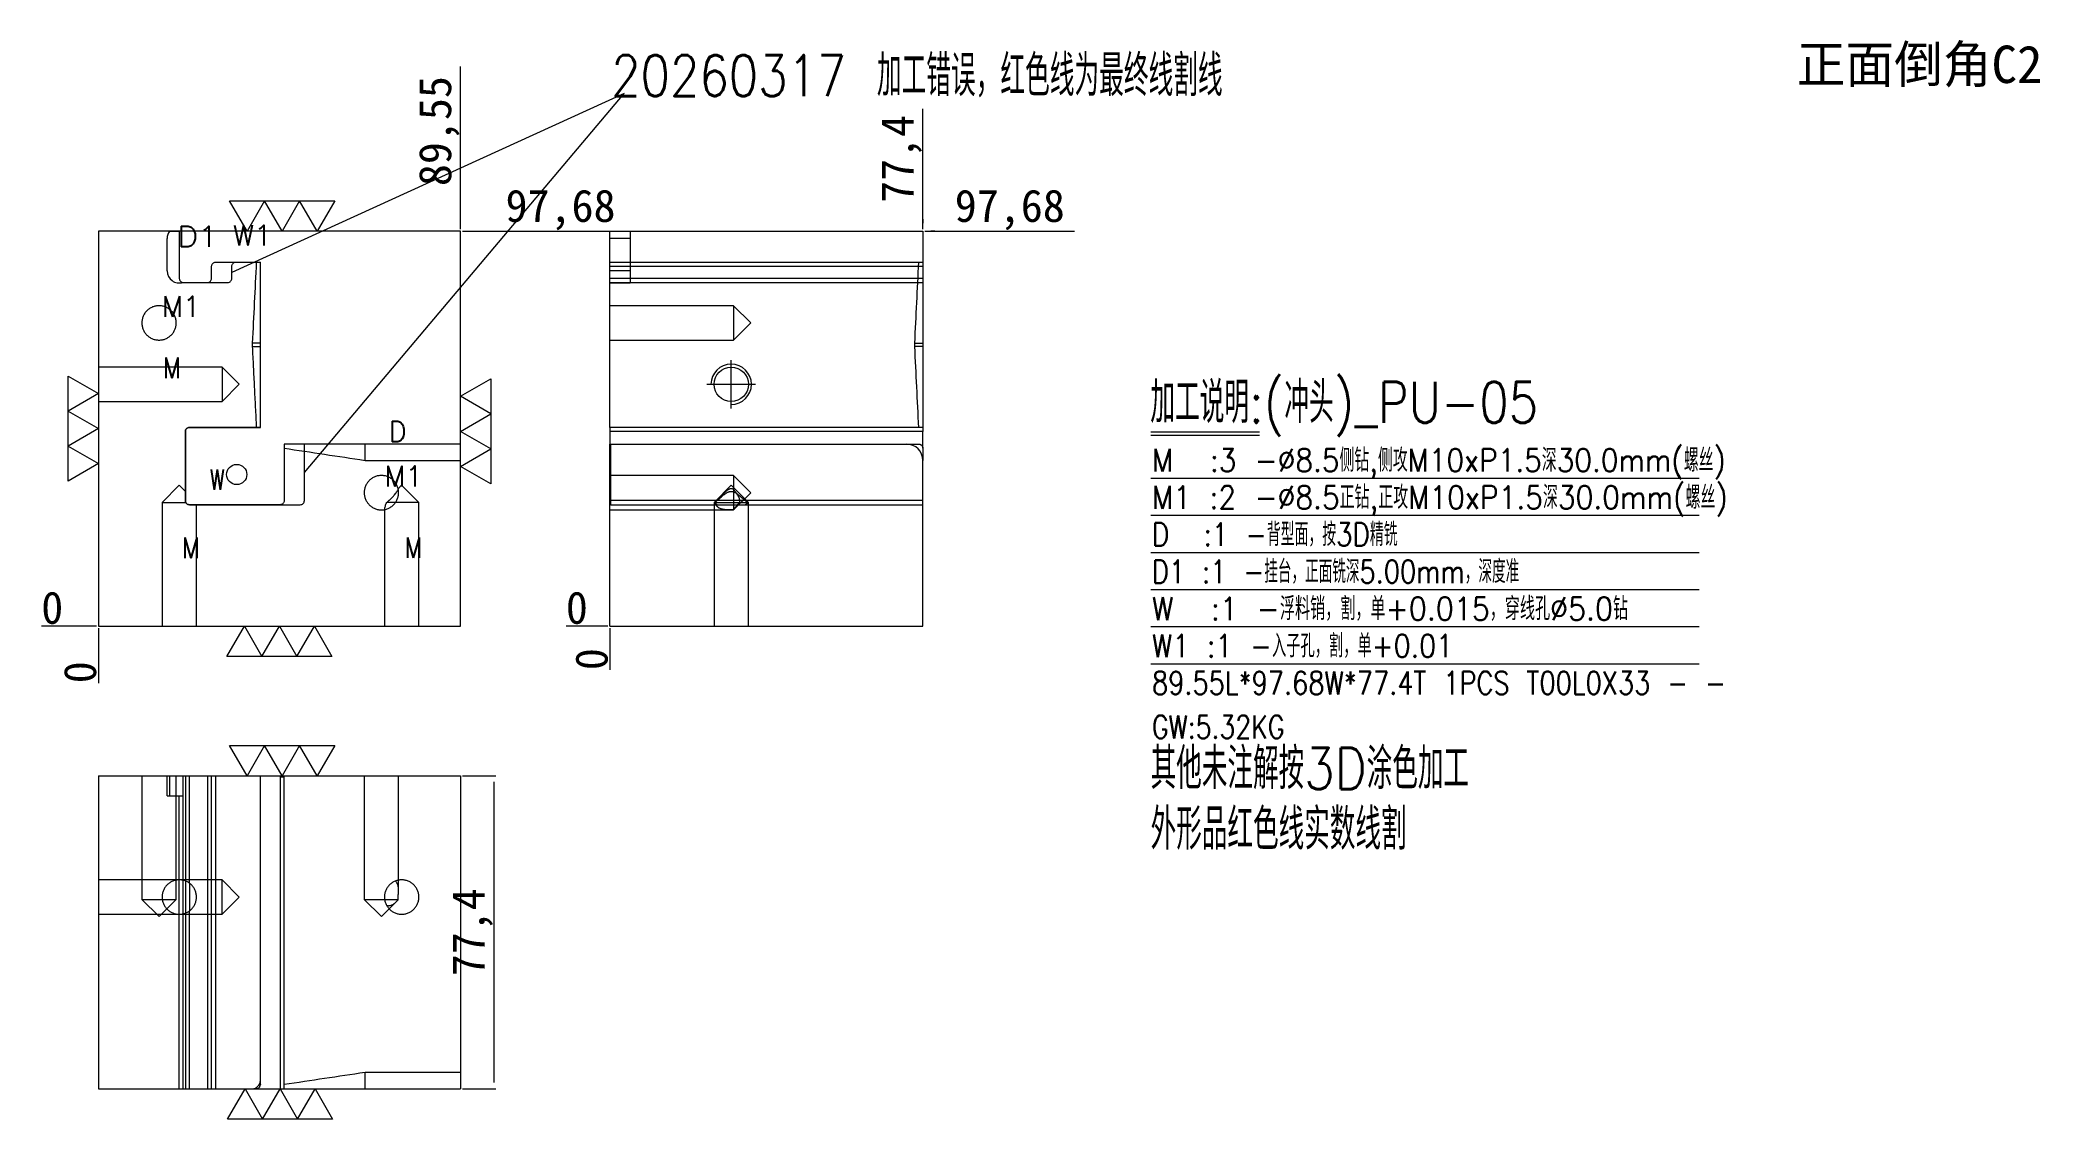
# Model space of a CAD drawing. Header units: millimetres. Extents: x 13771 to 14266, y 54678 to 54944.
import ezdxf
from ezdxf.enums import TextEntityAlignment as Align

# ---------------------------------------------------------------- set-up
doc = ezdxf.new("R2010")
doc.units = ezdxf.units.MM
doc.linetypes.add('CENTER', pattern=[0])
doc.linetypes.add('DASHED', pattern=[0])
for name, color, linetype in [('dim', 4, 'Continuous'), ('PUNCH', 2, 'Continuous'), ('PUNCH_W', 1, 'Continuous')]:
    doc.layers.add(name, color=color, linetype=linetype)
doc.styles.add('_PUG_ERP', font='txt')
doc.styles.add('chinesef_fs', font='txt.shx', dxfattribs={"bigfont": 'gbcbig.shx'})
doc.dimstyles.new('_PUG_ERP', dxfattribs={"dimtxt": 8, "dimasz": 1.5, "dimexe": 0.5, "dimexo": 0.5, "dimgap": 0.5, "dimtad": 1, "dimtxsty": '_PUG_ERP', "dimblk": 'CLOSEDBLANK', "dimcen": 0, "dimclrd": 4, "dimclre": 4, "dimclrt": 3, "dimazin": 3, "dimtfac": 1, "dimtmove": 0, "dimatfit": 3, "dimldrblk": 'CLOSEDBLANK', "dimlwd": 9, "dimlwe": 9})

msp = doc.modelspace()

# ---------------------------------------------------------------- texts
at = {"layer": 'dim', "color": 6, "lineweight": 13, "style": 'chinesef_fs'}
for s, width, p in [('20260317 加工错误，红色线为最终线割线', 0.8357, (13912.35, 54930.582)), ('外形品红色线实数线割', 0.8663, (14045.77, 54744.199))]:
    msp.add_text(s, height=10.15, dxfattribs=dict(at, width=width)).set_placement(p)
at = {"layer": 'dim'}
msp.add_text('正面倒角C2', height=9.2593, dxfattribs=at).set_placement((14235.964, 54938.591), align=Align.MIDDLE)
at = {"layer": 'dim', "color": 4, "lineweight": 13, "style": 'chinesef_fs'}
for s, height, width, p in [('D1', 5.1, 1.1106, (13805.065, 54893.327)), ('W1', 5.1, 0.9957, (13818.796, 54893.599)), ('M1', 5.1, 0.9957, (13801.212, 54876.013)), ('M', 5.1, 0.8408, (13801.502, 54860.813)), ('加工说明:(冲头)_PU-05', 10.15, 0.8357, (14045.697, 54849.75)), ('D', 5.1, 0.9609, (13857.313, 54845.056)), ('M  :3 -%%c8.5侧钻,侧攻M10xP1.5深30.0mm(螺丝)', 5.67, 0.8985, (14046.115, 54837.703)), ('W', 5.1, 0.6727, (13813.136, 54833.175)), ('M1', 5.1, 0.9957, (13856.212, 54834.014)), ('M1 :2 -%%c8.5正钻,正攻M10xP1.5深30.0mm(螺丝)', 5.67, 0.9027, (14046.115, 54828.52)), ('M', 5.1, 0.8408, (13806.212, 54816.281)), ('M', 5.1, 0.8408, (13861.212, 54816.345)), ('D  :1 -背型面，按3D精铣', 5.67, 0.8387, (14046.115, 54819.337)), ('D1 :1 -挂台，正面铣深5.00mm，深度准', 5.67, 0.8243, (14046.115, 54810.154)), ('89.55L*97.68W*77.4T 1PCS T00L0X33 - - ', 5.67, 0.8239, (14046.115, 54782.604)), ('GW:5.32KG ', 5.67, 0.8074, (14046.115, 54771.725))]:
    msp.add_text(s, height=height, dxfattribs=dict(at, width=width)).set_placement(p)
at = {"layer": 'dim', "color": 1, "lineweight": 13, "style": 'chinesef_fs'}
for s, width, p in [('W  :1 -浮料销，割，单+0.015，穿线孔%%c5.0钻', 0.9142, (14046.115, 54800.971)), ('W1 :1 -入子孔，割，单+0.01', 0.8625, (14046.115, 54791.787))]:
    msp.add_text(s, height=5.67, dxfattribs=dict(at, width=width)).set_placement(p)
at = {"layer": 'dim', "color": 21, "lineweight": 13, "style": 'chinesef_fs', "width": 0.8663}
msp.add_text('其他未注解按3D涂色加工', height=10.15, dxfattribs=at).set_placement((14045.77, 54759.199))

# ---------------------------------------------------------------- blocks, each defined once
blk = doc.blocks.new('*D733')
at = {"layer": 'Defpoints', "color": 0}
for p in [(13875.08, 54897.18), (13883.33, 54897.18), (13785.53, 54799.5)]:
    blk.add_point(p, dxfattribs=at)
at = {"layer": 'dim', "color": 4, "lineweight": 9}
for p, q in [((13875.58, 54897.18), (13878.08, 54897.18)), ((13878.08, 54897.18), (13880.33, 54897.18)), ((13880.33, 54897.18), (13915.83, 54897.18))]:
    blk.add_line(p, q, dxfattribs=at)
at = {"layer": 'dim', "color": 3, "lineweight": 13, "insert": (13899.83, 54902.44), "char_height": 8, "attachment_point": 5, "style": '_PUG_ERP'}
blk.add_mtext('97,68', dxfattribs=at)
blk = doc.blocks.new('_ClosedBlank')
blk = doc.blocks.new('*D734')
at = {"layer": 'Defpoints', "color": 0}
for p in [(13777.28, 54799.5), (13785.53, 54799.5), (13785.53, 54799.5)]:
    blk.add_point(p, dxfattribs=at)
at = {"layer": 'dim', "color": 4, "lineweight": 9}
blk.add_line((13785.03, 54799.5), (13771.45, 54799.5), dxfattribs=at)
at = {"layer": 'dim', "color": 3, "lineweight": 13, "insert": (13774.12, 54804), "char_height": 8, "attachment_point": 5, "style": '_PUG_ERP'}
blk.add_mtext('0', dxfattribs=at)
blk = doc.blocks.new('*D735')
at = {"layer": 'Defpoints', "color": 0}
for p in [(13785.53, 54799.5), (13785.53, 54799.5), (13785.53, 54791.25)]:
    blk.add_point(p, dxfattribs=at)
at = {"layer": 'dim', "color": 4, "lineweight": 9}
blk.add_line((13785.53, 54799), (13785.53, 54785.42), dxfattribs=at)
at = {"layer": 'dim', "color": 3, "lineweight": 13, "insert": (13781.03, 54788.08), "char_height": 8, "attachment_point": 5, "rotation": 90, "style": '_PUG_ERP'}
blk.add_mtext('0', dxfattribs=at)
blk = doc.blocks.new('*D736')
at = {"layer": 'Defpoints', "color": 0}
for p in [(13875.08, 54905.43), (13875.08, 54897.18), (13785.53, 54799.5)]:
    blk.add_point(p, dxfattribs=at)
at = {"layer": 'dim', "color": 4, "lineweight": 9}
blk.add_line((13875.08, 54897.68), (13875.08, 54937.93), dxfattribs=at)
at = {"layer": 'dim', "color": 3, "lineweight": 13, "insert": (13869.82, 54921.93), "char_height": 8, "attachment_point": 5, "rotation": 90, "style": '_PUG_ERP'}
blk.add_mtext('89,55', dxfattribs=at)
blk = doc.blocks.new('*D737')
at = {"layer": 'Defpoints', "color": 0}
for p in [(13875.08, 54762.48), (13875.08, 54685.08), (13883.33, 54685.08)]:
    blk.add_point(p, dxfattribs=at)
at = {"layer": 'dim', "color": 4, "lineweight": 9}
for p, q in [((13875.58, 54762.48), (13883.83, 54762.48)), ((13883.33, 54760.98), (13883.33, 54686.58)), ((13875.58, 54685.08), (13883.83, 54685.08))]:
    blk.add_line(p, q, dxfattribs=at)
at = {"layer": 'dim', "color": 3, "lineweight": 13, "insert": (13878.07, 54723.78), "char_height": 8, "attachment_point": 5, "rotation": 90, "style": '_PUG_ERP'}
blk.add_mtext('77,4', dxfattribs=at)
blk = doc.blocks.new('*D738')
at = {"layer": 'Defpoints', "color": 0}
for p in [(13989.44, 54897.18), (13994.44, 54897.18), (13912.04, 54799.5)]:
    blk.add_point(p, dxfattribs=at)
at = {"layer": 'dim', "color": 4, "lineweight": 9}
for p, q in [((13989.94, 54897.18), (13992.44, 54897.18)), ((13992.44, 54897.18), (13991.44, 54897.18)), ((13991.44, 54897.18), (14026.94, 54897.18))]:
    blk.add_line(p, q, dxfattribs=at)
at = {"layer": 'dim', "color": 3, "lineweight": 13, "insert": (14010.94, 54902.44), "char_height": 8, "attachment_point": 5, "style": '_PUG_ERP'}
blk.add_mtext('97,68', dxfattribs=at)
blk = doc.blocks.new('*D739')
at = {"layer": 'Defpoints', "color": 0}
for p in [(13907.04, 54799.5), (13912.04, 54799.5), (13912.04, 54799.5)]:
    blk.add_point(p, dxfattribs=at)
at = {"layer": 'dim', "color": 4, "lineweight": 9}
blk.add_line((13911.54, 54799.5), (13901.2, 54799.5), dxfattribs=at)
at = {"layer": 'dim', "color": 3, "lineweight": 13, "insert": (13903.87, 54804), "char_height": 8, "attachment_point": 5, "style": '_PUG_ERP'}
blk.add_mtext('0', dxfattribs=at)
blk = doc.blocks.new('*D740')
at = {"layer": 'Defpoints', "color": 0}
for p in [(13912.04, 54799.5), (13912.04, 54799.5), (13912.04, 54794.5)]:
    blk.add_point(p, dxfattribs=at)
at = {"layer": 'dim', "color": 4, "lineweight": 9}
blk.add_line((13912.04, 54799), (13912.04, 54788.67), dxfattribs=at)
at = {"layer": 'dim', "color": 3, "lineweight": 13, "insert": (13907.54, 54791.33), "char_height": 8, "attachment_point": 5, "rotation": 90, "style": '_PUG_ERP'}
blk.add_mtext('0', dxfattribs=at)
blk = doc.blocks.new('*D741')
at = {"layer": 'Defpoints', "color": 0}
for p in [(13989.44, 54902.18), (13989.44, 54897.18), (13912.04, 54799.5)]:
    blk.add_point(p, dxfattribs=at)
at = {"layer": 'dim', "color": 4, "lineweight": 9}
for p, q in [((13989.44, 54899.18), (13989.44, 54927.44)), ((13989.44, 54897.68), (13989.44, 54900.18)), ((13989.44, 54900.18), (13989.44, 54899.18))]:
    blk.add_line(p, q, dxfattribs=at)
at = {"layer": 'dim', "color": 3, "lineweight": 13, "insert": (13984.18, 54915.06), "char_height": 8, "attachment_point": 5, "rotation": 90, "style": '_PUG_ERP'}
blk.add_mtext('77,4', dxfattribs=at)

# ---------------------------------------------------------------- dimensions: what is measured, and where the dimension line sits
at = {"layer": 'dim', "lineweight": 13}
for feature_location, offset, dtype, origin, picture, middle in [((13875.085, 54897.18), (0, 8.25), 1, (13785.535, 54799.501), '*D736', (13869.823, 54921.93)), ((13989.438, 54897.18), (0, 5), 1, (13912.038, 54799.501), '*D741', (13984.176, 54915.061)), ((13875.085, 54897.18), (8.25, 0), 0, (13785.535, 54799.501), '*D733', (13899.835, 54902.442)), ((13989.438, 54897.18), (5, 0), 0, (13912.038, 54799.501), '*D738', (14010.938, 54902.442)), ((13785.53495286, 54799.500543613), (-8.25, 0), 0, (13785.53495286, 54799.500543613), '*D734', (13774.118286193, 54804.000543613)), ((13912.03806386, 54799.500543613), (-5, 0), 0, (13912.03806386, 54799.500543613), '*D739', (13903.871397193, 54804.000543613)), ((13785.53495286, 54799.500543613), (0, -8.25), 1, (13785.53495286, 54799.500543613), '*D735', (13781.03495286, 54788.083876946)), ((13912.03806386, 54799.500543613), (0, -5), 1, (13912.03806386, 54799.500543613), '*D740', (13907.53806386, 54791.333876946))]:
    dim = msp.add_ordinate_dim(feature_location=feature_location, offset=offset, dtype=dtype, origin=origin, dimstyle='_PUG_ERP', dxfattribs=at)
    dim.commit()
    dim.dimension.update_dxf_attribs({"geometry": picture, "text_midpoint": middle})
dim = msp.add_linear_dim(base=(13883.335, 54685.082), p1=(13875.085, 54762.482), p2=(13875.085, 54685.082), angle=90, dimstyle='_PUG_ERP', dxfattribs=at)
dim.commit()
dim.dimension.update_dxf_attribs({"geometry": '*D737', "text_midpoint": (13878.073, 54723.782)})

# ---------------------------------------------------------------- linework, layer by layer
at = {"layer": 'dim', "color": 1, "lineweight": 13}
for p, q in [((13915.577, 54931.239), (13818.535, 54887)), ((13836.475, 54837.515), (13915.577, 54931.239))]:
    msp.add_line(p, q, dxfattribs=at)
at = {"layer": 'dim', "color": 8, "linetype": 'Continuous', "lineweight": 18}
for p, q in [((14045.814, 54847.539), (14072.671, 54847.539)), ((14045.814, 54846.691), (14072.671, 54846.691)), ((14045.814, 54836.094), (14181.409, 54836.094)), ((14045.814, 54826.91), (14181.409, 54826.91)), ((14045.814, 54817.727), (14181.409, 54817.727)), ((14045.814, 54808.544), (14181.409, 54808.544)), ((14045.814, 54799.361), (14181.409, 54799.361)), ((14045.814, 54790.178), (14181.409, 54790.178))]:
    msp.add_line(p, q, dxfattribs=at)
at = {"layer": 'dim', "lineweight": 13}
for points in [[(13843.969, 54904.68), (13839.639, 54897.18), (13835.309, 54904.68), (13830.979, 54897.18), (13826.649, 54904.68), (13822.319, 54897.18), (13817.989, 54904.68), (13843.969, 54904.68)], [(13778.035, 54861.331), (13785.535, 54857.001), (13778.035, 54852.671), (13785.535, 54848.341), (13778.035, 54844.011), (13785.535, 54839.68), (13778.035, 54835.35), (13778.035, 54861.331)], [(13882.585, 54834.681), (13875.085, 54839.011), (13882.585, 54843.341), (13875.085, 54847.672), (13882.585, 54852.002), (13875.085, 54856.332), (13882.585, 54860.662), (13882.585, 54834.681)], [(13817.32, 54792.001), (13821.65, 54799.501), (13825.98, 54792.001), (13830.31, 54799.501), (13834.64, 54792.001), (13838.97, 54799.501), (13843.3, 54792.001), (13817.32, 54792.001)], [(13843.969, 54769.982), (13839.639, 54762.482), (13835.309, 54769.982), (13830.979, 54762.482), (13826.649, 54769.982), (13822.319, 54762.482), (13817.989, 54769.982), (13843.969, 54769.982)], [(13817.485, 54677.582), (13821.815, 54685.082), (13826.145, 54677.582), (13830.475, 54685.082), (13834.805, 54677.582), (13839.135, 54685.082), (13843.465, 54677.582), (13817.485, 54677.582)]]:
    msp.add_lwpolyline(points, close=True, dxfattribs=at)
at = {"layer": 'dim', "color": 252, "linetype": 'DASHED', "lineweight": 13, "ltscale": 0.2}
msp.add_lwpolyline([(13785.535, 54799.501), (13875.085, 54799.501), (13875.085, 54897.18), (13785.535, 54897.18)], close=True, dxfattribs=at)
at = {"layer": 'PUNCH', "color": 223, "linetype": 'Continuous', "lineweight": 18}
for p, q in [((13803.146, 54897.18), (13785.535, 54897.18)), ((13785.535, 54897.18), (13785.535, 54799.501)), ((13803.146, 54897.18), (13805.535, 54897.18)), ((13912.038, 54895.366), (13912.038, 54897.18)), ((13912.038, 54897.18), (13917.038, 54897.18)), ((13917.038, 54897.18), (13989.438, 54897.18)), ((13912.038, 54889.501), (13912.038, 54895.366)), ((13912.038, 54848.641), (13912.038, 54889.501)), ((13912.038, 54848.641), (13912.038, 54847.641)), ((13912.038, 54847.641), (13912.038, 54844.501)), ((13875.085, 54799.501), (13875.085, 54844.501)), ((13912.038, 54799.501), (13912.038, 54844.501)), ((13785.535, 54799.501), (13875.085, 54799.501)), ((13912.038, 54799.501), (13989.438, 54799.501)), ((13785.535, 54762.482), (13875.085, 54762.482)), ((13785.535, 54762.482), (13785.535, 54685.082)), ((13875.085, 54762.482), (13875.085, 54685.082))]:
    msp.add_line(p, q, dxfattribs=at)
at = {"layer": 'PUNCH', "color": 2, "linetype": 'Continuous', "lineweight": 18}
for p, q in [((13917.038, 54897.18), (13917.038, 54889.502)), ((13989.438, 54897.18), (13989.438, 54889.502)), ((13987.438, 54869.501), (13989.438, 54869.501)), ((13989.438, 54868.641), (13987.438, 54868.641)), ((13989.438, 54869.501), (13989.438, 54868.641)), ((13989.438, 54848.641), (13989.438, 54847.641)), ((13989.438, 54843.501), (13989.438, 54847.641)), ((13989.438, 54799.501), (13989.438, 54840.501)), ((13785.535, 54685.082), (13875.085, 54685.082))]:
    msp.add_line(p, q, dxfattribs=at)
at = {"layer": 'PUNCH', "color": 31, "linetype": 'Continuous', "lineweight": 18}
msp.add_line((13802.535, 54887.366), (13802.535, 54895.366), dxfattribs=at)
at = {"layer": 'PUNCH', "color": 155, "linetype": 'Continuous', "lineweight": 18}
for p, q in [((13917.038, 54895.366), (13912.038, 54895.366)), ((13987.438, 54868.641), (13987.438, 54869.501)), ((13989.438, 54847.641), (13912.038, 54847.641)), ((13808.035, 54735.914), (13808.035, 54729.048))]:
    msp.add_line(p, q, dxfattribs=at)
at = {"layer": 'PUNCH', "color": 155, "linetype": 'DASHED', "lineweight": 13, "ltscale": 0.35253}
for p, q in [((13912.038, 54888.501), (13989.438, 54888.501)), ((13917.038, 54887.366), (13912.038, 54887.366)), ((13989.438, 54885.501), (13912.038, 54885.501)), ((13823.585, 54869.501), (13823.585, 54868.641)), ((13912.198, 54844.501), (13912.198, 54829.53)), ((13851.475, 54840.501), (13875.085, 54840.501)), ((13912.038, 54830.53), (13912.298, 54830.53)), ((13989.438, 54830.53), (13912.298, 54830.53)), ((13806.535, 54685.082), (13806.535, 54762.482)), ((13808.035, 54735.923), (13808.035, 54762.482)), ((13812.535, 54762.482), (13812.535, 54685.082)), ((13814.535, 54762.482), (13814.535, 54685.082)), ((13830.475, 54762.222), (13830.475, 54685.082)), ((13808.035, 54735.922), (13808.035, 54735.914)), ((13808.035, 54729.048), (13808.035, 54729.04)), ((13808.035, 54685.082), (13808.035, 54729.041)), ((13875.085, 54689.082), (13851.475, 54689.082))]:
    msp.add_line(p, q, dxfattribs=at)
at = {"layer": 'PUNCH', "color": 2, "linetype": 'DASHED', "lineweight": 13, "ltscale": 0.35253}
for p, q in [((13917.038, 54889.502), (13917.038, 54885.501)), ((13917.038, 54885.501), (13917.038, 54884.506)), ((13917.038, 54884.506), (13917.038, 54884.366)), ((13825.585, 54869.501), (13823.585, 54869.501)), ((13823.585, 54868.641), (13825.585, 54868.641)), ((13802.535, 54757.482), (13806.441, 54757.482))]:
    msp.add_line(p, q, dxfattribs=at)
at = {"layer": 'PUNCH', "color": 31, "linetype": 'DASHED', "lineweight": 13, "ltscale": 0.35253}
for p, q in [((13912.038, 54884.366), (13917.038, 54884.366)), ((13802.535, 54757.482), (13802.535, 54762.482)), ((13803.146, 54762.482), (13803.146, 54757.482)), ((13806.441, 54762.482), (13806.441, 54757.482))]:
    msp.add_line(p, q, dxfattribs=at)
at = {"layer": 'PUNCH', "color": 5, "linetype": 'DASHED', "lineweight": 13, "ltscale": 0.35253}
for p, q in [((13942.618, 54878.753), (13912.038, 54878.753)), ((13946.871, 54874.5), (13942.618, 54878.753)), ((13942.618, 54878.753), (13942.618, 54870.247)), ((13942.618, 54870.247), (13946.871, 54874.5)), ((13912.038, 54870.247), (13942.618, 54870.247)), ((13816.115, 54863.554), (13785.535, 54863.554)), ((13820.368, 54859.301), (13816.115, 54863.554)), ((13816.115, 54863.554), (13816.115, 54855.048)), ((13816.115, 54855.048), (13820.368, 54859.301)), ((13785.535, 54855.048), (13816.115, 54855.048)), ((13942.618, 54836.754), (13912.038, 54836.754)), ((13946.871, 54832.501), (13942.618, 54836.754)), ((13942.618, 54836.754), (13942.618, 54833.323)), ((13805.535, 54834.334), (13801.282, 54830.081)), ((13807.035, 54832.833), (13805.535, 54834.334)), ((13860.535, 54834.334), (13859.675, 54833.474)), ((13864.788, 54830.081), (13860.535, 54834.334)), ((13942.038, 54834.334), (13937.785, 54830.081)), ((13946.291, 54830.081), (13942.038, 54834.334)), ((13942.618, 54833.323), (13942.618, 54828.321)), ((13942.618, 54828.248), (13946.871, 54832.501)), ((13801.282, 54830.081), (13801.282, 54799.501)), ((13801.282, 54830.081), (13807.142, 54830.081)), ((13809.788, 54799.501), (13809.788, 54829.53)), ((13856.282, 54828.314), (13856.282, 54799.501)), ((13859.032, 54830.081), (13859.022, 54830.081)), ((13864.788, 54830.081), (13859.032, 54830.081)), ((13864.788, 54799.501), (13864.788, 54830.081)), ((13912.038, 54828.248), (13942.618, 54828.248)), ((13937.785, 54830.081), (13937.785, 54799.501)), ((13937.785, 54830.081), (13946.291, 54830.081)), ((13942.618, 54828.321), (13942.618, 54828.248)), ((13946.291, 54799.501), (13946.291, 54830.081)), ((13796.282, 54762.482), (13796.282, 54731.902)), ((13804.788, 54731.902), (13804.788, 54762.482)), ((13851.282, 54762.482), (13851.282, 54731.902)), ((13859.788, 54734.156), (13859.788, 54762.482)), ((13816.115, 54736.735), (13785.535, 54736.735)), ((13820.368, 54732.482), (13816.115, 54736.735)), ((13816.115, 54728.229), (13816.115, 54736.735)), ((13816.115, 54728.229), (13820.368, 54732.482)), ((13785.535, 54728.229), (13816.115, 54728.229)), ((13796.282, 54731.902), (13800.535, 54727.649)), ((13796.282, 54731.902), (13804.788, 54731.902)), ((13800.535, 54727.649), (13804.788, 54731.902)), ((13851.282, 54731.902), (13855.535, 54727.649)), ((13851.282, 54731.902), (13856.322, 54731.902)), ((13855.535, 54727.649), (13859.158, 54731.272)), ((13856.321, 54731.902), (13856.323, 54731.902))]:
    msp.add_line(p, q, dxfattribs=at)
at = {"layer": 'PUNCH', "color": 5, "linetype": 'Continuous', "lineweight": 18}
for p, q in [((13859.022, 54830.081), (13856.83, 54830.081)), ((13856.323, 54731.902), (13859.708, 54731.902))]:
    msp.add_line(p, q, dxfattribs=at)
at = {"layer": 'PUNCH', "color": 30, "linetype": 'DASHED', "lineweight": 13, "ltscale": 0.35253}
msp.add_circle((13942.038, 54859.301), 4.253, dxfattribs=at)
at = {"layer": 'PUNCH', "color": 42, "linetype": 'Continuous', "lineweight": 18}
msp.add_circle((13819.735, 54837.001), 2.5, dxfattribs=at)
at = {"layer": 'PUNCH', "color": 31, "linetype": 'Continuous', "lineweight": 18}
for centre, start, end in [((13805.535, 54895.366), 142.79006, 180), ((13805.535, 54887.366), 180, 287.57327)]:
    msp.add_arc(centre, 3, start, end, dxfattribs=at)
at = {"layer": 'PUNCH', "color": 30, "linetype": 'DASHED', "lineweight": 13, "ltscale": 0.35253}
msp.add_arc((13942.038, 54859.301), 5, 270, 180, dxfattribs=at)
at = {"layer": 'PUNCH', "color": 2, "linetype": 'Continuous', "lineweight": 18}
msp.add_arc((13985.438, 54840.501), 4, 0, 90, dxfattribs=at)
at = {"layer": 'PUNCH', "color": 2, "linetype": 'DASHED', "lineweight": 13, "ltscale": 0.35253}
msp.add_arc((13823.585, 54687.082), 2, 270, 0, dxfattribs=at)
at = {"layer": 'PUNCH', "color": 155, "linetype": 'DASHED', "lineweight": 13, "ltscale": 0.35253}
for points, degree in [([(13824.585, 54889.501), (13824.252, 54882.835), (13823.918, 54876.168), (13823.585, 54869.501)], 3), ([(13823.585, 54868.641), (13824.589, 54848.641)], 1), ([(13831.475, 54843.501), (13838.142, 54842.501), (13844.808, 54841.501), (13851.475, 54840.501)], 3), ([(13851.475, 54689.082), (13844.808, 54688.082), (13838.142, 54687.082), (13831.475, 54686.082)], 3)]:
    msp.add_open_spline(points, degree=degree, dxfattribs=at)
at = {"layer": 'PUNCH', "color": 155, "linetype": 'Continuous', "lineweight": 18}
for points in [[(13987.438, 54869.501), (13987.771, 54876.168), (13988.105, 54882.835), (13988.438, 54889.501)], [(13988.438, 54848.641), (13988.105, 54855.308), (13987.771, 54861.975), (13987.438, 54868.641)]]:
    msp.add_open_spline(points, degree=3, dxfattribs=at)
at = {"layer": 'PUNCH', "color": 2, "linetype": 'Continuous', "lineweight": 18}
for points, degree in [([(13989.438, 54889.501), (13989.438, 54882.835), (13989.438, 54876.168), (13989.438, 54869.501)], 3), ([(13989.438, 54868.641), (13989.438, 54848.641)], 1), ([(13989.438, 54843.501), (13989.438, 54842.501), (13989.438, 54841.501), (13989.438, 54840.501)], 3)]:
    msp.add_open_spline(points, degree=degree, dxfattribs=at)
at = {"layer": 'PUNCH', "color": 5, "linetype": 'Continuous', "lineweight": 18}
for points, knots in [([(13804.788, 54874.5), (13804.788, 54874.36), (13804.775, 54874.082), (13804.714, 54873.669), (13804.612, 54873.264), (13804.47, 54872.87), (13804.292, 54872.491), (13804.078, 54872.133), (13803.829, 54871.798), (13803.547, 54871.488), (13803.237, 54871.206), (13802.902, 54870.958), (13802.544, 54870.743), (13802.165, 54870.565), (13801.771, 54870.423), (13801.366, 54870.321), (13800.953, 54870.26), (13800.535, 54870.24), (13800.117, 54870.26), (13799.704, 54870.321), (13799.299, 54870.423), (13798.905, 54870.565), (13798.526, 54870.743), (13798.168, 54870.957), (13797.833, 54871.206), (13797.523, 54871.488), (13797.241, 54871.798), (13796.992, 54872.133), (13796.778, 54872.491), (13796.6, 54872.87), (13796.458, 54873.264), (13796.356, 54873.669), (13796.295, 54874.082), (13796.275, 54874.5), (13796.295, 54874.918), (13796.356, 54875.331), (13796.458, 54875.736), (13796.599, 54876.13), (13796.778, 54876.509), (13796.992, 54876.867), (13797.241, 54877.202), (13797.523, 54877.512), (13797.833, 54877.794), (13798.168, 54878.043), (13798.526, 54878.257), (13798.905, 54878.435), (13799.299, 54878.577), (13799.704, 54878.679), (13800.117, 54878.74), (13800.535, 54878.76), (13800.953, 54878.74), (13801.366, 54878.679), (13801.771, 54878.577), (13802.165, 54878.436), (13802.544, 54878.257), (13802.902, 54878.043), (13803.237, 54877.794), (13803.547, 54877.512), (13803.829, 54877.202), (13804.077, 54876.867), (13804.292, 54876.509), (13804.47, 54876.13), (13804.612, 54875.736), (13804.714, 54875.331), (13804.775, 54874.918), (13804.788, 54874.64), (13804.788, 54874.5)], [0, 0, 0, 0, 0.0156975, 0.0312449, 0.0467948, 0.0624998, 0.0781937, 0.0937398, 0.109291, 0.1249998, 0.1406937, 0.1562398, 0.171791, 0.1874998, 0.2031937, 0.2187398, 0.234291, 0.2499998, 0.2656937, 0.2812398, 0.296791, 0.3124998, 0.3281937, 0.3437398, 0.359291, 0.3749998, 0.3906937, 0.4062398, 0.421791, 0.4374998, 0.4531937, 0.4687398, 0.484291, 0.4999998, 0.5156937, 0.5312398, 0.546791, 0.5624998, 0.5781937, 0.5937398, 0.609291, 0.6249998, 0.6406937, 0.6562398, 0.671791, 0.6874998, 0.7031937, 0.7187398, 0.734291, 0.7499998, 0.7656937, 0.7812398, 0.796791, 0.8124998, 0.8281937, 0.8437398, 0.859291, 0.8749998, 0.8906937, 0.9062398, 0.921791, 0.9374998, 0.9531975, 0.9687449, 0.9842948, 1, 1, 1, 1]), ([(13859.788, 54832.501), (13859.788, 54832.361), (13859.775, 54832.082), (13859.714, 54831.669), (13859.612, 54831.265), (13859.47, 54830.871), (13859.292, 54830.492), (13859.078, 54830.134), (13858.829, 54829.798), (13858.547, 54829.489), (13858.237, 54829.207), (13857.902, 54828.958), (13857.544, 54828.744), (13857.165, 54828.565), (13856.771, 54828.423), (13856.366, 54828.322), (13855.953, 54828.261), (13855.535, 54828.241), (13855.117, 54828.261), (13854.704, 54828.322), (13854.299, 54828.423), (13853.905, 54828.565), (13853.526, 54828.743), (13853.168, 54828.958), (13852.833, 54829.207), (13852.523, 54829.488), (13852.241, 54829.798), (13851.992, 54830.133), (13851.778, 54830.492), (13851.6, 54830.87), (13851.458, 54831.264), (13851.356, 54831.669), (13851.295, 54832.082), (13851.275, 54832.5), (13851.295, 54832.919), (13851.356, 54833.332), (13851.458, 54833.736), (13851.599, 54834.131), (13851.778, 54834.509), (13851.992, 54834.867), (13852.241, 54835.203), (13852.523, 54835.512), (13852.833, 54835.794), (13853.168, 54836.043), (13853.526, 54836.257), (13853.905, 54836.436), (13854.299, 54836.578), (13854.703, 54836.679), (13855.116, 54836.74), (13855.535, 54836.76), (13855.953, 54836.74), (13856.366, 54836.679), (13856.771, 54836.578), (13857.165, 54836.436), (13857.544, 54836.258), (13857.902, 54836.043), (13858.237, 54835.794), (13858.547, 54835.513), (13858.829, 54835.203), (13859.077, 54834.868), (13859.292, 54834.51), (13859.47, 54834.131), (13859.612, 54833.737), (13859.714, 54833.332), (13859.775, 54832.919), (13859.788, 54832.64), (13859.788, 54832.501)], [0, 0, 0, 0, 0.0156975, 0.0312449, 0.0467948, 0.0624998, 0.0781937, 0.0937398, 0.109291, 0.1249998, 0.1406937, 0.1562398, 0.171791, 0.1874998, 0.2031937, 0.2187398, 0.234291, 0.2499998, 0.2656937, 0.2812398, 0.296791, 0.3124998, 0.3281937, 0.3437398, 0.359291, 0.3749998, 0.3906937, 0.4062398, 0.421791, 0.4374998, 0.4531937, 0.4687398, 0.484291, 0.4999998, 0.5156937, 0.5312398, 0.546791, 0.5624998, 0.5781937, 0.5937398, 0.609291, 0.6249998, 0.6406937, 0.6562398, 0.671791, 0.6874998, 0.7031937, 0.7187398, 0.734291, 0.7499998, 0.7656937, 0.7812398, 0.796791, 0.8124998, 0.8281937, 0.8437398, 0.859291, 0.8749998, 0.8906937, 0.9062398, 0.921791, 0.9374998, 0.9531975, 0.9687449, 0.9842948, 1, 1, 1, 1]), ([(13856.83, 54830.081), (13856.986, 54830.2), (13857.139, 54830.323), (13857.365, 54830.513), (13857.439, 54830.577), (13857.549, 54830.675), (13857.604, 54830.724), (13857.658, 54830.774), (13857.694, 54830.807), (13857.712, 54830.824), (13857.873, 54830.975), (13858.008, 54831.11), (13858.266, 54831.382), (13858.389, 54831.52), (13858.565, 54831.728), (13858.623, 54831.797), (13858.708, 54831.902), (13858.736, 54831.937), (13858.791, 54832.007), (13858.818, 54832.042), (13858.952, 54832.216), (13859.055, 54832.355), (13859.252, 54832.633), (13859.347, 54832.772), (13859.485, 54832.98), (13859.53, 54833.049), (13859.617, 54833.183), (13859.659, 54833.248), (13859.7, 54833.312)], [0, 0, 0, 0, 0.1254213, 0.1254213, 0.188132, 0.188132, 0.2194874, 0.235165, 0.235165, 0.2508427, 0.2508427, 0.376264, 0.376264, 0.5016854, 0.5016854, 0.5643961, 0.5643961, 0.5957514, 0.5957514, 0.6271067, 0.6271067, 0.7525281, 0.7525281, 0.8779494, 0.8779494, 0.9406601, 0.9406601, 1, 1, 1, 1]), ([(13856.322, 54828.321), (13856.341, 54828.464), (13856.366, 54828.607), (13856.429, 54828.894), (13856.467, 54829.038), (13856.554, 54829.329), (13856.603, 54829.475), (13856.71, 54829.773), (13856.769, 54829.925), (13856.83, 54830.081)], [0, 0, 0, 0, 0.25, 0.25, 0.5, 0.5, 0.75, 0.75, 1, 1, 1, 1]), ([(13809.788, 54732.482), (13809.788, 54732.342), (13809.775, 54732.064), (13809.714, 54731.651), (13809.612, 54731.246), (13809.47, 54730.852), (13809.292, 54730.473), (13809.078, 54730.115), (13808.829, 54729.78), (13808.547, 54729.47), (13808.237, 54729.188), (13807.902, 54728.939), (13807.544, 54728.725), (13807.165, 54728.547), (13806.771, 54728.405), (13806.366, 54728.303), (13805.953, 54728.242), (13805.535, 54728.222), (13805.117, 54728.242), (13804.704, 54728.303), (13804.299, 54728.405), (13803.905, 54728.547), (13803.526, 54728.725), (13803.168, 54728.939), (13802.833, 54729.188), (13802.523, 54729.47), (13802.241, 54729.78), (13801.992, 54730.115), (13801.778, 54730.473), (13801.6, 54730.852), (13801.458, 54731.246), (13801.356, 54731.651), (13801.295, 54732.064), (13801.275, 54732.482), (13801.295, 54732.9), (13801.356, 54733.313), (13801.458, 54733.718), (13801.599, 54734.112), (13801.778, 54734.491), (13801.992, 54734.849), (13802.241, 54735.184), (13802.523, 54735.494), (13802.833, 54735.776), (13803.168, 54736.025), (13803.526, 54736.239), (13803.905, 54736.417), (13804.299, 54736.559), (13804.703, 54736.661), (13805.116, 54736.722), (13805.535, 54736.742), (13805.953, 54736.722), (13806.366, 54736.661), (13806.771, 54736.559), (13807.165, 54736.417), (13807.544, 54736.239), (13807.902, 54736.025), (13808.237, 54735.776), (13808.547, 54735.494), (13808.829, 54735.184), (13809.077, 54734.849), (13809.292, 54734.491), (13809.47, 54734.112), (13809.612, 54733.718), (13809.714, 54733.313), (13809.775, 54732.9), (13809.788, 54732.622), (13809.788, 54732.482)], [0, 0, 0, 0, 0.0156975, 0.0312449, 0.0467948, 0.0624998, 0.0781937, 0.0937398, 0.109291, 0.1249998, 0.1406937, 0.1562398, 0.171791, 0.1874998, 0.2031937, 0.2187398, 0.234291, 0.2499998, 0.2656937, 0.2812398, 0.296791, 0.3124998, 0.3281937, 0.3437398, 0.359291, 0.3749998, 0.3906937, 0.4062398, 0.421791, 0.4374998, 0.4531937, 0.4687398, 0.484291, 0.4999998, 0.5156937, 0.5312398, 0.546791, 0.5624998, 0.5781937, 0.5937398, 0.609291, 0.6249998, 0.6406937, 0.6562398, 0.671791, 0.6874998, 0.7031937, 0.7187398, 0.734291, 0.7499998, 0.7656937, 0.7812398, 0.796791, 0.8124998, 0.8281937, 0.8437398, 0.859291, 0.8749998, 0.8906937, 0.9062398, 0.921791, 0.9374998, 0.9531975, 0.9687449, 0.9842948, 1, 1, 1, 1]), ([(13864.788, 54732.482), (13864.788, 54732.342), (13864.775, 54732.064), (13864.714, 54731.651), (13864.612, 54731.246), (13864.47, 54730.852), (13864.292, 54730.473), (13864.078, 54730.115), (13863.829, 54729.78), (13863.547, 54729.47), (13863.237, 54729.188), (13862.902, 54728.939), (13862.544, 54728.725), (13862.165, 54728.547), (13861.771, 54728.405), (13861.366, 54728.303), (13860.953, 54728.242), (13860.535, 54728.222), (13860.117, 54728.242), (13859.704, 54728.303), (13859.299, 54728.405), (13858.905, 54728.547), (13858.526, 54728.725), (13858.168, 54728.939), (13857.833, 54729.188), (13857.523, 54729.47), (13857.241, 54729.78), (13856.992, 54730.115), (13856.778, 54730.473), (13856.6, 54730.852), (13856.458, 54731.246), (13856.356, 54731.651), (13856.295, 54732.064), (13856.275, 54732.482), (13856.295, 54732.9), (13856.356, 54733.313), (13856.458, 54733.718), (13856.599, 54734.112), (13856.778, 54734.491), (13856.992, 54734.849), (13857.241, 54735.184), (13857.523, 54735.494), (13857.833, 54735.776), (13858.168, 54736.025), (13858.526, 54736.239), (13858.905, 54736.417), (13859.299, 54736.559), (13859.703, 54736.661), (13860.116, 54736.722), (13860.535, 54736.742), (13860.953, 54736.722), (13861.366, 54736.661), (13861.771, 54736.559), (13862.165, 54736.417), (13862.544, 54736.239), (13862.902, 54736.025), (13863.237, 54735.776), (13863.547, 54735.494), (13863.829, 54735.184), (13864.077, 54734.849), (13864.292, 54734.491), (13864.47, 54734.112), (13864.612, 54733.718), (13864.714, 54733.313), (13864.775, 54732.9), (13864.788, 54732.622), (13864.788, 54732.482)], [0, 0, 0, 0, 0.0156975, 0.0312449, 0.0467948, 0.0624998, 0.0781937, 0.0937398, 0.109291, 0.1249998, 0.1406937, 0.1562398, 0.171791, 0.1874998, 0.2031937, 0.2187398, 0.234291, 0.2499998, 0.2656937, 0.2812398, 0.296791, 0.3124998, 0.3281937, 0.3437398, 0.359291, 0.3749998, 0.3906937, 0.4062398, 0.421791, 0.4374998, 0.4531937, 0.4687398, 0.484291, 0.4999998, 0.5156937, 0.5312398, 0.546791, 0.5624998, 0.5781937, 0.5937398, 0.609291, 0.6249998, 0.6406937, 0.6562398, 0.671791, 0.6874998, 0.7031937, 0.7187398, 0.734291, 0.7499998, 0.7656937, 0.7812398, 0.796791, 0.8124998, 0.8281937, 0.8437398, 0.859291, 0.8749998, 0.8906937, 0.9062398, 0.921791, 0.9374998, 0.9531975, 0.9687449, 0.9842948, 1, 1, 1, 1]), ([(13859.708, 54731.902), (13859.702, 54731.958), (13859.697, 54732.016), (13859.691, 54732.091), (13859.69, 54732.106), (13859.688, 54732.136), (13859.685, 54732.181), (13859.682, 54732.227), (13859.678, 54732.32), (13859.676, 54732.383), (13859.675, 54732.462), (13859.675, 54732.478), (13859.675, 54732.51), (13859.675, 54732.558), (13859.677, 54732.605), (13859.68, 54732.699), (13859.683, 54732.76), (13859.688, 54732.836), (13859.689, 54732.851), (13859.692, 54732.881), (13859.693, 54732.896), (13859.696, 54732.941), (13859.699, 54732.97), (13859.707, 54733.056), (13859.712, 54733.112), (13859.724, 54733.222), (13859.729, 54733.275), (13859.738, 54733.354), (13859.74, 54733.38), (13859.746, 54733.432), (13859.748, 54733.458), (13859.756, 54733.535), (13859.76, 54733.585), (13859.773, 54733.734), (13859.779, 54733.83), (13859.787, 54734.02), (13859.789, 54734.113), (13859.787, 54734.297), (13859.783, 54734.388), (13859.771, 54734.568), (13859.762, 54734.658), (13859.739, 54734.836), (13859.724, 54734.924), (13859.698, 54735.055), (13859.688, 54735.099), (13859.667, 54735.186), (13859.656, 54735.229), (13859.62, 54735.359), (13859.593, 54735.444), (13859.533, 54735.611), (13859.5, 54735.694), (13859.427, 54735.856), (13859.387, 54735.935), (13859.299, 54736.092), (13859.251, 54736.168), (13859.174, 54736.28), (13859.147, 54736.317), (13859.105, 54736.372), (13859.091, 54736.39), (13859.062, 54736.425), (13859.047, 54736.443), (13859.032, 54736.461)], [0, 0, 0, 0, 0.03125, 0.03125, 0.0390625, 0.0390625, 0.046875, 0.0625, 0.0625, 0.09375, 0.09375, 0.1015625, 0.1015625, 0.109375, 0.125, 0.125, 0.15625, 0.15625, 0.1640625, 0.1640625, 0.171875, 0.171875, 0.1875, 0.1875, 0.21875, 0.21875, 0.25, 0.25, 0.265625, 0.265625, 0.28125, 0.28125, 0.3125, 0.3125, 0.375, 0.375, 0.4375, 0.4375, 0.5, 0.5, 0.5625, 0.5625, 0.625, 0.625, 0.65625, 0.65625, 0.6875, 0.6875, 0.75, 0.75, 0.8125, 0.8125, 0.875, 0.875, 0.9375, 0.9375, 0.96875, 0.96875, 0.984375, 0.984375, 1, 1, 1, 1]), ([(13856.83, 54730.394), (13856.986, 54730.362), (13857.139, 54730.347), (13857.365, 54730.349), (13857.439, 54730.354), (13857.549, 54730.367), (13857.604, 54730.375), (13857.658, 54730.386), (13857.694, 54730.393), (13857.712, 54730.397), (13857.873, 54730.434), (13858.008, 54730.48), (13858.266, 54730.595), (13858.389, 54730.662), (13858.565, 54730.775), (13858.623, 54730.815), (13858.708, 54730.878), (13858.736, 54730.899), (13858.791, 54730.942), (13858.818, 54730.964), (13858.952, 54731.075), (13859.055, 54731.169), (13859.252, 54731.366), (13859.347, 54731.468), (13859.485, 54731.627), (13859.53, 54731.681), (13859.619, 54731.79), (13859.664, 54731.846), (13859.708, 54731.902)], [0, 0, 0, 0, 0.125, 0.125, 0.1875, 0.1875, 0.21875, 0.234375, 0.234375, 0.25, 0.25, 0.375, 0.375, 0.5, 0.5, 0.5625, 0.5625, 0.59375, 0.59375, 0.625, 0.625, 0.75, 0.75, 0.875, 0.875, 0.9375, 0.9375, 1, 1, 1, 1])]:
    msp.add_open_spline(points, degree=3, knots=knots, dxfattribs=at)
at = {"layer": 'PUNCH', "color": 2, "linetype": 'DASHED', "lineweight": 13, "ltscale": 0.35253}
msp.add_rational_spline([(13851.475, 54840.501), (13851.475, 54844.5), (13851.475, 54844.501)], [1, 0.707180749801, 0.999852100132], degree=2, dxfattribs=at)
at = {"layer": 'PUNCH', "color": 5, "linetype": 'DASHED', "lineweight": 13, "ltscale": 0.35253}
for points, knots in [([(13859.708, 54833.323), (13859.702, 54833.351), (13859.697, 54833.376), (13859.691, 54833.403), (13859.69, 54833.409), (13859.688, 54833.418), (13859.685, 54833.432), (13859.682, 54833.444), (13859.678, 54833.463), (13859.676, 54833.471), (13859.675, 54833.473), (13859.675, 54833.474), (13859.675, 54833.474)], [0, 0, 0, 0, 0.313567, 0.313567, 0.3919587, 0.3919587, 0.4703505, 0.627134, 0.627134, 0.9407009, 0.9407009, 1, 1, 1, 1]), ([(13942.618, 54833.323), (13942.562, 54833.351), (13942.504, 54833.376), (13942.429, 54833.403), (13942.414, 54833.409), (13942.384, 54833.418), (13942.339, 54833.432), (13942.293, 54833.444), (13942.2, 54833.463), (13942.137, 54833.471), (13942.058, 54833.474), (13942.042, 54833.474), (13942.01, 54833.473), (13941.962, 54833.472), (13941.915, 54833.467), (13941.821, 54833.453), (13941.76, 54833.439), (13941.684, 54833.416), (13941.669, 54833.411), (13941.639, 54833.401), (13941.624, 54833.395), (13941.579, 54833.378), (13941.55, 54833.366), (13941.464, 54833.327), (13941.408, 54833.298), (13941.298, 54833.237), (13941.245, 54833.204), (13941.166, 54833.152), (13941.14, 54833.134), (13941.088, 54833.098), (13941.062, 54833.08), (13940.985, 54833.024), (13940.935, 54832.986), (13940.786, 54832.869), (13940.69, 54832.789), (13940.501, 54832.624), (13940.407, 54832.541), (13940.223, 54832.371), (13940.132, 54832.285), (13939.952, 54832.112), (13939.862, 54832.025), (13939.685, 54831.849), (13939.596, 54831.761), (13939.465, 54831.628), (13939.421, 54831.583), (13939.334, 54831.494), (13939.291, 54831.449), (13939.161, 54831.315), (13939.076, 54831.226), (13938.909, 54831.048), (13938.826, 54830.959), (13938.664, 54830.782), (13938.585, 54830.694), (13938.429, 54830.518), (13938.352, 54830.43), (13938.24, 54830.299), (13938.203, 54830.255), (13938.148, 54830.19), (13938.13, 54830.168), (13938.095, 54830.124), (13938.077, 54830.102), (13938.059, 54830.081)], [0, 0, 0, 0, 0.03125, 0.03125, 0.0390625, 0.0390625, 0.046875, 0.0625, 0.0625, 0.09375, 0.09375, 0.1015625, 0.1015625, 0.109375, 0.125, 0.125, 0.15625, 0.15625, 0.1640625, 0.1640625, 0.171875, 0.171875, 0.1875, 0.1875, 0.21875, 0.21875, 0.25, 0.25, 0.265625, 0.265625, 0.28125, 0.28125, 0.3125, 0.3125, 0.375, 0.375, 0.4375, 0.4375, 0.5, 0.5, 0.5625, 0.5625, 0.625, 0.625, 0.65625, 0.65625, 0.6875, 0.6875, 0.75, 0.75, 0.8125, 0.8125, 0.875, 0.875, 0.9375, 0.9375, 0.96875, 0.96875, 0.984375, 0.984375, 1, 1, 1, 1]), ([(13944.126, 54830.081), (13944.159, 54830.2), (13944.173, 54830.323), (13944.171, 54830.513), (13944.166, 54830.577), (13944.153, 54830.675), (13944.145, 54830.724), (13944.135, 54830.774), (13944.127, 54830.807), (13944.123, 54830.824), (13944.086, 54830.975), (13944.04, 54831.11), (13943.925, 54831.382), (13943.858, 54831.52), (13943.745, 54831.728), (13943.705, 54831.797), (13943.642, 54831.902), (13943.621, 54831.937), (13943.578, 54832.007), (13943.556, 54832.042), (13943.445, 54832.216), (13943.351, 54832.355), (13943.154, 54832.633), (13943.052, 54832.772), (13942.893, 54832.98), (13942.839, 54833.049), (13942.73, 54833.186), (13942.674, 54833.255), (13942.618, 54833.323)], [0, 0, 0, 0, 0.125, 0.125, 0.1875, 0.1875, 0.21875, 0.234375, 0.234375, 0.25, 0.25, 0.375, 0.375, 0.5, 0.5, 0.5625, 0.5625, 0.59375, 0.59375, 0.625, 0.625, 0.75, 0.75, 0.875, 0.875, 0.9375, 0.9375, 1, 1, 1, 1]), ([(13856.282, 54828.314), (13856.282, 54828.314), (13856.283, 54828.314), (13856.289, 54828.315), (13856.293, 54828.316), (13856.305, 54828.318), (13856.313, 54828.319), (13856.322, 54828.321)], [0, 0, 0, 0, 0.3240263, 0.3240263, 0.6620132, 0.6620132, 1, 1, 1, 1]), ([(13938.059, 54830.081), (13938.087, 54829.975), (13938.118, 54829.874), (13938.189, 54829.683), (13938.229, 54829.592), (13938.297, 54829.462), (13938.333, 54829.399), (13938.371, 54829.339), (13938.398, 54829.299), (13938.412, 54829.28), (13938.482, 54829.184), (13938.543, 54829.113), (13938.676, 54828.983), (13938.747, 54828.924), (13938.863, 54828.842), (13938.923, 54828.804), (13938.986, 54828.768), (13939.029, 54828.744), (13939.051, 54828.733), (13939.161, 54828.677), (13939.254, 54828.638), (13939.448, 54828.569), (13939.549, 54828.539), (13939.707, 54828.499), (13939.761, 54828.487), (13939.87, 54828.464), (13939.926, 54828.453), (13940.096, 54828.424), (13940.212, 54828.408), (13940.448, 54828.38), (13940.569, 54828.368), (13940.753, 54828.354), (13940.846, 54828.347), (13940.941, 54828.342), (13941.004, 54828.338), (13941.036, 54828.337), (13941.195, 54828.329), (13941.323, 54828.325), (13941.579, 54828.318), (13941.837, 54828.313), (13942.097, 54828.313), (13942.292, 54828.315), (13942.358, 54828.316), (13942.488, 54828.318), (13942.553, 54828.319), (13942.618, 54828.321)], [0, 0, 0, 0, 0.0625, 0.0625, 0.125, 0.125, 0.15625, 0.171875, 0.171875, 0.1875, 0.1875, 0.25, 0.25, 0.3125, 0.3125, 0.34375, 0.359375, 0.359375, 0.375, 0.375, 0.4375, 0.4375, 0.5, 0.5, 0.53125, 0.53125, 0.5625, 0.5625, 0.625, 0.625, 0.6875, 0.6875, 0.71875, 0.734375, 0.734375, 0.75, 0.75, 0.8125, 0.8125, 0.875, 0.9375, 0.9375, 0.96875, 0.96875, 1, 1, 1, 1]), ([(13938.597, 54829.53), (13938.567, 54829.53), (13938.538, 54829.532), (13938.482, 54829.543), (13938.454, 54829.551), (13938.415, 54829.567), (13938.402, 54829.574), (13938.377, 54829.588), (13938.364, 54829.595), (13938.328, 54829.621), (13938.306, 54829.641), (13938.263, 54829.687), (13938.244, 54829.713), (13938.216, 54829.757), (13938.207, 54829.772), (13938.194, 54829.796), (13938.19, 54829.805), (13938.182, 54829.822), (13938.162, 54829.865), (13938.145, 54829.912), (13938.12, 54829.993), (13938.11, 54830.035), (13938.1, 54830.081)], [0, 0, 0, 0, 0.125, 0.125, 0.25, 0.25, 0.3125, 0.3125, 0.375, 0.375, 0.5, 0.5, 0.625, 0.625, 0.6875, 0.6875, 0.71875, 0.71875, 0.75, 0.875, 0.875, 1, 1, 1, 1]), ([(13942.618, 54828.321), (13942.755, 54828.464), (13942.891, 54828.607), (13943.156, 54828.894), (13943.286, 54829.038), (13943.541, 54829.329), (13943.664, 54829.475), (13943.903, 54829.773), (13944.018, 54829.925), (13944.126, 54830.081)], [0, 0, 0, 0, 0.25, 0.25, 0.5, 0.5, 0.75, 0.75, 1, 1, 1, 1]), ([(13945.976, 54830.081), (13945.967, 54830.035), (13945.956, 54829.993), (13945.932, 54829.913), (13945.918, 54829.875), (13945.895, 54829.822), (13945.886, 54829.805), (13945.869, 54829.773), (13945.861, 54829.757), (13945.833, 54829.714), (13945.813, 54829.688), (13945.781, 54829.653), (13945.77, 54829.642), (13945.747, 54829.622), (13945.736, 54829.612), (13945.7, 54829.587), (13945.675, 54829.573), (13945.635, 54829.557), (13945.622, 54829.552), (13945.595, 54829.544), (13945.581, 54829.54), (13945.538, 54829.532), (13945.509, 54829.53), (13945.479, 54829.53)], [0, 0, 0, 0, 0.125, 0.125, 0.25, 0.25, 0.3125, 0.3125, 0.375, 0.375, 0.5, 0.5, 0.5625, 0.5625, 0.625, 0.625, 0.75, 0.75, 0.8125, 0.8125, 0.875, 0.875, 1, 1, 1, 1])]:
    msp.add_open_spline(points, degree=3, knots=knots, dxfattribs=at)
msp.add_open_spline([(13859.7, 54833.312), (13859.703, 54833.316), (13859.705, 54833.319), (13859.708, 54833.323)], degree=3, dxfattribs=at)
at = {"layer": 'PUNCH', "color": 2, "linetype": 'DASHED', "lineweight": 13, "ltscale": 0.35253}
for points in [[(13851.475, 54685.082), (13851.475, 54689.082)], [(13823.607, 54685.082), (13824.589, 54685.082)]]:
    msp.add_open_spline(points, degree=1, dxfattribs=at)
at = {"layer": 'PUNCH_W', "color": 6, "linetype": 'Continuous', "lineweight": 18}
for p, q in [((13825.585, 54848.641), (13825.585, 54889.501)), ((13875.085, 54844.501), (13831.479, 54844.501))]:
    msp.add_line(p, q, dxfattribs=at)
at = {"layer": 'PUNCH_W', "color": 1, "linetype": 'Continuous', "lineweight": 18}
for p, q in [((13912.038, 54889.501), (13988.438, 54889.501)), ((13988.438, 54848.641), (13912.038, 54848.641)), ((13831.475, 54844.501), (13831.479, 54844.501)), ((13912.038, 54844.501), (13985.438, 54844.501))]:
    msp.add_line(p, q, dxfattribs=at)
at = {"layer": 'PUNCH_W', "color": 1, "linetype": 'DASHED', "lineweight": 13, "ltscale": 0.35253}
for p, q in [((13912.038, 54884.506), (13917.038, 54884.506)), ((13912.038, 54884.501), (13989.438, 54884.501)), ((13912.198, 54829.53), (13912.038, 54829.53)), ((13912.298, 54829.53), (13912.198, 54829.53)), ((13912.298, 54829.53), (13912.298, 54830.53)), ((13912.298, 54829.53), (13989.438, 54829.53)), ((13807.035, 54762.482), (13807.035, 54735.977)), ((13813.535, 54685.082), (13813.535, 54762.482)), ((13825.585, 54686.082), (13825.585, 54762.482)), ((13830.475, 54762.222), (13831.475, 54762.222)), ((13831.475, 54762.222), (13831.475, 54762.322)), ((13831.475, 54685.082), (13831.475, 54762.222)), ((13805.535, 54685.082), (13805.535, 54757.482)), ((13807.035, 54728.987), (13807.035, 54685.082))]:
    msp.add_line(p, q, dxfattribs=at)
at = {"layer": 'PUNCH_W', "color": 1, "linetype": 'CENTER', "lineweight": 13, "ltscale": 0.35253}
for p, q in [((13942.038, 54853.301), (13942.038, 54865.301)), ((13936.038, 54859.301), (13948.038, 54859.301))]:
    msp.add_line(p, q, dxfattribs=at)
at = {"layer": 'PUNCH_W', "color": 8, "lineweight": 13}
for points in [[(13805.535, 54897.18), (13805.535, 54885.501, 0.4142136), (13806.535, 54884.501), (13812.535, 54884.501, 0.4142136), (13813.535, 54885.501), (13813.535, 54888.501, -0.4142136), (13814.535, 54889.501), (13825.585, 54889.501)], [(13831.475, 54844.501), (13831.475, 54830.53, -0.4142136), (13830.475, 54829.53), (13808.035, 54829.53, -0.4142136), (13807.035, 54830.53), (13807.035, 54847.641, -0.4142136), (13808.035, 54848.641), (13825.585, 54848.641)]]:
    msp.add_lwpolyline(points, format="xyb", dxfattribs=at)
at = {"layer": 'PUNCH_W', "color": 1, "lineweight": 13}
for points in [[(13805.535, 54897.179), (13805.535, 54885.501, 0.4142136), (13806.535, 54884.501), (13817.535, 54884.501, 0.4142136), (13818.535, 54885.501), (13818.535, 54888.5, -0.4142136), (13819.535, 54889.5), (13825.585, 54889.5)], [(13825.585, 54848.64), (13808.035, 54848.64, 0.4142136), (13807.035, 54847.64), (13807.035, 54830.529, 0.4142136), (13808.035, 54829.529), (13835.475, 54829.529, 0.4142136), (13836.475, 54830.529), (13836.475, 54844.5)]]:
    msp.add_lwpolyline(points, format="xyb", dxfattribs=at)
at = {"layer": 'PUNCH_W', "color": 1, "linetype": 'DASHED', "lineweight": 13, "ltscale": 0.35253}
msp.add_arc((13834.575, 54762.322), 3.1, 177.04148, 180, dxfattribs=at)
at = {"layer": 'PUNCH_W', "color": 1, "linetype": 'Continuous', "lineweight": 18}
for points, weights in [([(13988.438, 54889.501), (13989.437, 54889.501), (13989.438, 54889.501)], [1, 0.707256363604, 0.99970098795]), ([(13989.438, 54848.641), (13989.434, 54848.641), (13988.438, 54848.641)], [0.998176252833, 0.70802151155, 1]), ([(13988.438, 54844.501), (13989.438, 54844.501), (13989.438, 54843.501)], [1, 0.707106781187, 1])]:
    msp.add_rational_spline(points, weights, degree=2, dxfattribs=at)
msp.add_open_spline([(13985.438, 54844.501), (13986.438, 54844.501), (13987.438, 54844.501), (13988.438, 54844.501)], degree=3, dxfattribs=at)
at = {"layer": 'PUNCH_W', "color": 1, "linetype": 'DASHED', "lineweight": 13, "ltscale": 0.35253}
for points, knots in [([(13807.035, 54832.812), (13807.035, 54832.811), (13807.035, 54832.807), (13807.035, 54832.803), (13807.035, 54832.8)], [0, 0, 0, 0, 0.3505836, 1, 1, 1, 1]), ([(13807.035, 54832.257), (13807.035, 54832.251), (13807.035, 54832.244), (13807.035, 54832.217), (13807.035, 54832.197), (13807.035, 54832.177)], [0, 0, 0, 0, 0.2590113, 0.2590113, 1, 1, 1, 1]), ([(13807.035, 54832.053), (13807.035, 54832.009), (13807.035, 54831.965), (13807.035, 54831.902), (13807.035, 54831.884), (13807.035, 54831.865)], [0, 0, 0, 0, 0.7122384, 0.7122384, 1, 1, 1, 1]), ([(13807.035, 54831.69), (13807.035, 54831.655), (13807.035, 54831.62), (13807.035, 54831.57), (13807.035, 54831.556), (13807.035, 54831.541)], [0, 0, 0, 0, 0.7052785, 0.7052785, 1, 1, 1, 1]), ([(13938.543, 54830.53), (13938.674, 54830.65), (13938.805, 54830.77), (13939.07, 54831.009), (13939.203, 54831.127), (13939.471, 54831.361), (13939.606, 54831.477), (13939.879, 54831.706), (13940.017, 54831.819), (13940.228, 54831.983), (13940.298, 54832.037), (13940.441, 54832.143), (13940.513, 54832.195), (13940.659, 54832.297), (13940.733, 54832.346), (13940.846, 54832.418), (13940.884, 54832.441), (13940.961, 54832.487), (13940.999, 54832.509), (13941.116, 54832.574), (13941.195, 54832.614), (13941.357, 54832.688), (13941.44, 54832.721), (13941.546, 54832.755), (13941.568, 54832.762), (13941.611, 54832.774), (13941.675, 54832.791), (13941.741, 54832.805), (13941.872, 54832.827), (13941.96, 54832.834), (13942.072, 54832.833), (13942.094, 54832.833), (13942.139, 54832.83), (13942.206, 54832.825), (13942.36, 54832.804), (13942.489, 54832.769), (13942.595, 54832.734), (13942.616, 54832.726), (13942.658, 54832.711), (13942.72, 54832.686), (13942.781, 54832.66), (13942.902, 54832.604), (13942.98, 54832.563), (13943.134, 54832.477), (13943.209, 54832.432), (13943.357, 54832.337), (13943.431, 54832.287), (13943.575, 54832.186), (13943.647, 54832.134), (13943.789, 54832.028), (13943.859, 54831.974), (13944.068, 54831.811), (13944.205, 54831.699), (13944.477, 54831.471), (13944.611, 54831.356), (13944.877, 54831.123), (13945.009, 54831.006), (13945.272, 54830.769), (13945.403, 54830.65), (13945.533, 54830.53)], [0, 0, 0, 0, 0.0625, 0.0625, 0.125, 0.125, 0.1875, 0.1875, 0.25, 0.25, 0.28125, 0.28125, 0.3125, 0.3125, 0.34375, 0.34375, 0.359375, 0.359375, 0.375, 0.375, 0.40625, 0.40625, 0.4375, 0.4375, 0.4453125, 0.4453125, 0.453125, 0.46875, 0.46875, 0.5, 0.5, 0.5078125, 0.5078125, 0.515625, 0.53125, 0.5625, 0.5625, 0.5703125, 0.5703125, 0.578125, 0.59375, 0.59375, 0.625, 0.625, 0.65625, 0.65625, 0.6875, 0.6875, 0.71875, 0.71875, 0.75, 0.75, 0.8125, 0.8125, 0.875, 0.875, 0.9375, 0.9375, 1, 1, 1, 1]), ([(13938.1, 54830.081), (13938.133, 54830.118), (13938.168, 54830.156), (13938.238, 54830.232), (13938.274, 54830.269), (13938.33, 54830.326), (13938.349, 54830.344), (13938.387, 54830.382), (13938.406, 54830.401), (13938.464, 54830.457), (13938.503, 54830.493), (13938.543, 54830.53)], [0, 0, 0, 0, 0.25, 0.25, 0.5, 0.5, 0.625, 0.625, 0.75, 0.75, 1, 1, 1, 1]), ([(13945.533, 54830.53), (13945.613, 54830.457), (13945.689, 54830.383), (13945.8, 54830.271), (13945.837, 54830.233), (13945.89, 54830.176), (13945.907, 54830.157), (13945.942, 54830.119), (13945.959, 54830.1), (13945.976, 54830.081)], [0, 0, 0, 0, 0.5, 0.5, 0.75, 0.75, 0.875, 0.875, 1, 1, 1, 1])]:
    msp.add_open_spline(points, degree=3, knots=knots, dxfattribs=at)
at = {"layer": 'PUNCH_W', "color": 1, "linetype": 'Continuous', "lineweight": 18}
for points, knots in [([(13807.142, 54736.42), (13807.123, 54736.387), (13807.107, 54736.353), (13807.08, 54736.282), (13807.069, 54736.246), (13807.056, 54736.19), (13807.052, 54736.171), (13807.046, 54736.133), (13807.043, 54736.114), (13807.037, 54736.056), (13807.035, 54736.017), (13807.035, 54735.977)], [0, 0, 0, 0, 0.25, 0.25, 0.5, 0.5, 0.625, 0.625, 0.75, 0.75, 1, 1, 1, 1]), ([(13807.035, 54735.977), (13807.035, 54735.846), (13807.035, 54735.715), (13807.035, 54735.45), (13807.035, 54735.317), (13807.035, 54735.049), (13807.035, 54734.914), (13807.035, 54734.641), (13807.035, 54734.503), (13807.035, 54734.292), (13807.035, 54734.222), (13807.035, 54734.079), (13807.035, 54734.007), (13807.035, 54733.861), (13807.035, 54733.787), (13807.035, 54733.674), (13807.035, 54733.636), (13807.035, 54733.559), (13807.035, 54733.521), (13807.035, 54733.404), (13807.035, 54733.325), (13807.035, 54733.163), (13807.035, 54733.08), (13807.035, 54732.974), (13807.035, 54732.952), (13807.035, 54732.909), (13807.035, 54732.845), (13807.035, 54732.779), (13807.035, 54732.648), (13807.035, 54732.56), (13807.035, 54732.448), (13807.035, 54732.426), (13807.035, 54732.381), (13807.035, 54732.314), (13807.035, 54732.16), (13807.035, 54732.031), (13807.035, 54731.926), (13807.035, 54731.904), (13807.035, 54731.862), (13807.035, 54731.8), (13807.035, 54731.739), (13807.035, 54731.618), (13807.035, 54731.54), (13807.035, 54731.387), (13807.035, 54731.311), (13807.035, 54731.163), (13807.035, 54731.089), (13807.035, 54730.945), (13807.035, 54730.873), (13807.035, 54730.731), (13807.035, 54730.661), (13807.035, 54730.452), (13807.035, 54730.315), (13807.035, 54730.043), (13807.035, 54729.909), (13807.035, 54729.643), (13807.035, 54729.511), (13807.035, 54729.248), (13807.035, 54729.117), (13807.035, 54728.987)], [0, 0, 0, 0, 0.0625, 0.0625, 0.125, 0.125, 0.1875, 0.1875, 0.25, 0.25, 0.28125, 0.28125, 0.3125, 0.3125, 0.34375, 0.34375, 0.359375, 0.359375, 0.375, 0.375, 0.40625, 0.40625, 0.4375, 0.4375, 0.4453125, 0.4453125, 0.453125, 0.46875, 0.46875, 0.5, 0.5, 0.5078125, 0.5078125, 0.515625, 0.53125, 0.5625, 0.5625, 0.5703125, 0.5703125, 0.578125, 0.59375, 0.59375, 0.625, 0.625, 0.65625, 0.65625, 0.6875, 0.6875, 0.71875, 0.71875, 0.75, 0.75, 0.8125, 0.8125, 0.875, 0.875, 0.9375, 0.9375, 1, 1, 1, 1]), ([(13807.035, 54728.987), (13807.035, 54728.907), (13807.043, 54728.831), (13807.068, 54728.72), (13807.079, 54728.683), (13807.099, 54728.63), (13807.107, 54728.613), (13807.123, 54728.578), (13807.132, 54728.561), (13807.142, 54728.544)], [0, 0, 0, 0, 0.5, 0.5, 0.75, 0.75, 0.875, 0.875, 1, 1, 1, 1])]:
    msp.add_open_spline(points, degree=3, knots=knots, dxfattribs=at)
at = {"layer": 'PUNCH_W', "color": 1, "linetype": 'DASHED', "lineweight": 13, "ltscale": 0.35253}
for points, weights in [([(13824.601, 54685.082), (13824.593, 54685.082), (13824.585, 54685.082)], [0.993296333304, 0.996608904812, 1]), ([(13824.589, 54685.082), (13825.585, 54685.086), (13825.585, 54686.082)], [0.998176252833, 0.70802151155, 1]), ([(13825.585, 54686.082), (13825.585, 54686.068), (13825.585, 54686.055)], [1, 0.994352642854, 0.988923062296])]:
    msp.add_rational_spline(points, weights, degree=2, dxfattribs=at)
msp.add_open_spline([(13825.585, 54686.082), (13825.585, 54686.415), (13825.585, 54686.749), (13825.585, 54687.082)], degree=3, dxfattribs=at)

msp.set_redraw_order([(e.dxf.handle, doc.entitydb.next_handle()) for e in msp.query("TEXT MTEXT ATTDEF DIMENSION ARC_DIMENSION")])  # texts and dimensions are drawn at this point

doc.saveas('drawing.dxf')
